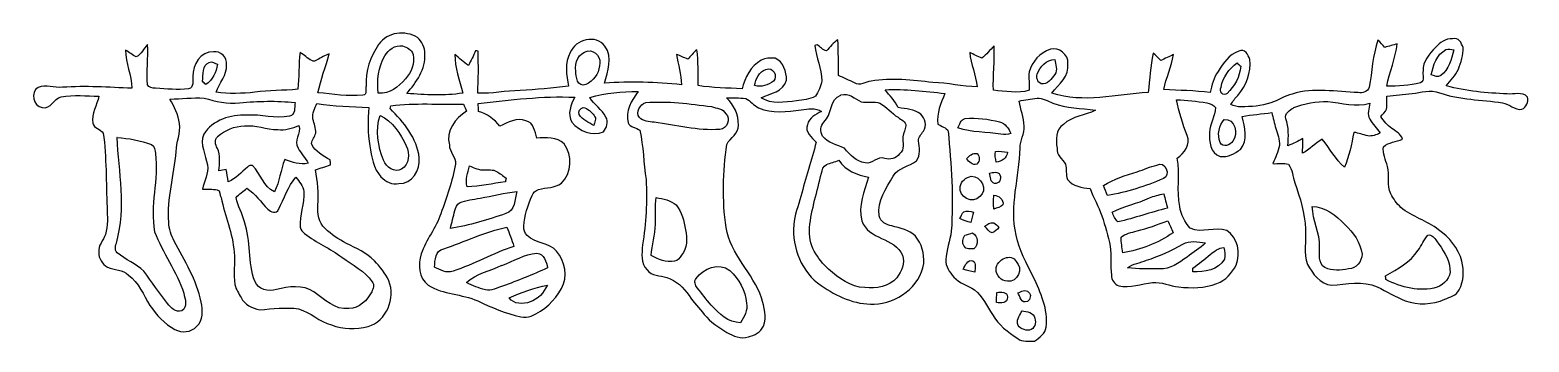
# Model space of a CAD drawing. Header units: centimetres. Extents: x -22.9 to 26.4, y -5.6 to 4.7.
import ezdxf

# ---------------------------------------------------------------- set-up
doc = ezdxf.new("R2010")
doc.units = ezdxf.units.CM
doc.header["$MEASUREMENT"] = 0
doc.layers.add('Camada 1', color=7, linetype='Continuous')

msp = doc.modelspace()

# ---------------------------------------------------------------- linework, layer by layer
at = {"layer": 'Camada 1', "color": 250}
for points, knots in [([(-11.443, 4.196), (-11.171, 4.603), (-10.568, 4.665), (-10.17, 4.416), (-10.17, 4.416), (-10.023, 4.281), (-9.918, 4.086), (-9.933, 3.88), (-9.933, 3.88), (-9.886, 3.37), (-10.223, 2.949), (-10.52, 2.573), (-10.52, 2.573), (-9.911, 2.538), (-9.287, 2.488), (-8.682, 2.591), (-8.682, 2.591), (-8.793, 3.009), (-8.934, 3.425), (-8.946, 3.861), (-8.946, 3.861), (-8.797, 3.738), (-8.66, 3.6), (-8.496, 3.498), (-8.496, 3.498), (-8.411, 3.656), (-8.326, 3.816), (-8.256, 3.982), (-8.256, 3.982), (-8.237, 3.979), (-8.197, 3.972), (-8.178, 3.969), (-8.178, 3.969), (-8.161, 3.507), (-8.163, 3.044), (-8.188, 2.582), (-8.188, 2.582), (-7.72, 2.57), (-7.258, 2.663), (-6.79, 2.675), (-6.79, 2.675), (-6.259, 2.698), (-5.731, 2.759), (-5.203, 2.814), (-5.203, 2.814), (-5.269, 3.181), (-5.332, 3.582), (-5.141, 3.921), (-5.141, 3.921), (-4.971, 4.354), (-4.29, 4.539), (-3.999, 4.129), (-3.999, 4.129), (-3.739, 3.76), (-3.911, 3.309), (-4.012, 2.914), (-4.012, 2.914), (-3.169, 2.977), (-2.322, 2.951), (-1.481, 2.862), (-1.481, 2.862), (-1.479, 3.204), (-1.599, 3.528), (-1.646, 3.864), (-1.646, 3.864), (-1.518, 3.819), (-1.397, 3.757), (-1.274, 3.701), (-1.274, 3.701), (-1.176, 3.807), (-1.087, 3.923), (-0.973, 4.013), (-0.973, 4.013), (-0.921, 3.624), (-0.934, 3.229), (-0.933, 2.837), (-0.933, 2.837), (-0.454, 2.753), (0.033, 2.765), (0.517, 2.725), (0.517, 2.725), (0.604, 3.101), (0.797, 3.475), (1.146, 3.669), (1.146, 3.669), (1.28, 3.757), (1.448, 3.737), (1.601, 3.74), (1.601, 3.74), (1.875, 3.616), (1.98, 3.29), (1.976, 3.013), (1.976, 3.013), (1.882, 2.623), (1.44, 2.588), (1.141, 2.432), (1.141, 2.432), (1.484, 2.211), (1.922, 2.29), (2.307, 2.331), (2.307, 2.331), (2.512, 2.379), (2.746, 2.365), (2.927, 2.486), (2.927, 2.486), (3.03, 2.636), (3.114, 2.812), (3.143, 2.993), (3.143, 2.993), (3.11, 3.388), (2.971, 3.763), (2.905, 4.153), (2.905, 4.153), (2.925, 4.16), (2.966, 4.174), (2.986, 4.181), (2.986, 4.181), (3.084, 4.114), (3.165, 4.002), (3.29, 3.984), (3.29, 3.984), (3.423, 4.097), (3.515, 4.252), (3.667, 4.343), (3.667, 4.343), (3.685, 3.952), (3.689, 3.561), (3.688, 3.169), (3.688, 3.169), (3.867, 3.092), (4.042, 3.011), (4.216, 2.923), (4.216, 2.923), (4.391, 2.819), (4.58, 2.95), (4.759, 2.981), (4.759, 2.981), (5.433, 3.105), (6.119, 3.012), (6.793, 2.94), (6.793, 2.94), (7.284, 2.929), (7.764, 2.796), (8.256, 2.798), (8.256, 2.798), (8.206, 3.181), (8.049, 3.542), (8.006, 3.927), (8.006, 3.927), (8.143, 3.869), (8.266, 3.78), (8.411, 3.74), (8.411, 3.74), (8.555, 3.861), (8.678, 4.006), (8.812, 4.139), (8.812, 4.139), (8.832, 3.652), (8.77, 3.167), (8.788, 2.68), (8.788, 2.68), (9.173, 2.654), (9.586, 2.559), (9.962, 2.683), (9.962, 2.683), (9.987, 2.882), (9.935, 3.085), (9.966, 3.284), (9.966, 3.284), (10.056, 3.629), (10.319, 3.924), (10.663, 4.03), (10.663, 4.03), (10.933, 4.125), (11.275, 3.85), (11.237, 3.561), (11.237, 3.561), (11.296, 3.143), (10.944, 2.874), (10.71, 2.585), (10.71, 2.585), (11.751, 2.25), (12.832, 2.539), (13.886, 2.611), (13.886, 2.611), (13.941, 3.041), (13.944, 3.479), (14.051, 3.901), (14.051, 3.901), (14.138, 3.828), (14.219, 3.747), (14.297, 3.663), (14.297, 3.663), (14.437, 3.723), (14.574, 3.792), (14.714, 3.854), (14.714, 3.854), (14.654, 3.46), (14.472, 3.096), (14.395, 2.705), (14.395, 2.705), (14.904, 2.681), (15.415, 2.669), (15.921, 2.606), (15.921, 2.606), (15.969, 2.852), (16.04, 3.096), (16.184, 3.305), (16.184, 3.305), (16.356, 3.567), (16.543, 3.866), (16.862, 3.965), (16.862, 3.965), (17.07, 4.077), (17.175, 3.845), (17.23, 3.696), (17.23, 3.696), (17.266, 3.273), (17.128, 2.825), (16.833, 2.515), (16.833, 2.515), (16.748, 2.42), (16.668, 2.32), (16.601, 2.212), (16.601, 2.212), (16.709, 2.171), (16.819, 2.133), (16.938, 2.138), (16.938, 2.138), (17.268, 2.141), (17.608, 2.157), (17.922, 2.271), (17.922, 2.271), (18.168, 2.339), (18.371, 2.509), (18.624, 2.559), (18.624, 2.559), (19.332, 2.782), (20.076, 2.628), (20.799, 2.608), (20.799, 2.608), (20.93, 2.582), (21.124, 2.625), (21.153, 2.779), (21.153, 2.779), (21.258, 3.294), (21.264, 3.832), (21.446, 4.331), (21.446, 4.331), (21.523, 4.255), (21.596, 4.174), (21.67, 4.094), (21.67, 4.094), (21.809, 4.129), (21.945, 4.173), (22.084, 4.21), (22.084, 4.21), (22.024, 3.731), (21.826, 3.284), (21.735, 2.812), (21.735, 2.812), (22.105, 2.819), (22.484, 2.823), (22.843, 2.931), (22.843, 2.931), (23.005, 2.984), (22.904, 3.206), (22.93, 3.318), (22.93, 3.318), (22.906, 3.635), (23.144, 3.874), (23.34, 4.09), (23.34, 4.09), (23.483, 4.251), (23.672, 4.395), (23.903, 4.372), (23.903, 4.372), (24.103, 4.446), (24.199, 4.23), (24.246, 4.086), (24.246, 4.086), (24.26, 3.838), (24.171, 3.602), (24.096, 3.371), (24.096, 3.371), (24.003, 3.165), (23.826, 3.014), (23.697, 2.832), (23.697, 2.832), (24.348, 2.643), (25.029, 2.593), (25.703, 2.561), (25.703, 2.561), (25.92, 2.531), (26.203, 2.651), (26.371, 2.46), (26.371, 2.46), (26.419, 2.296), (26.325, 2.129), (26.183, 2.055), (26.183, 2.055), (25.94, 2.02), (25.772, 2.237), (25.546, 2.27), (25.546, 2.27), (24.853, 2.378), (24.137, 2.362), (23.47, 2.603), (23.47, 2.603), (23.176, 2.717), (22.864, 2.605), (22.568, 2.571), (22.568, 2.571), (22.292, 2.542), (22.016, 2.522), (21.74, 2.492), (21.74, 2.492), (21.73, 2.349), (21.756, 2.202), (21.728, 2.06), (21.728, 2.06), (21.685, 1.965), (21.604, 1.895), (21.538, 1.816), (21.538, 1.816), (21.643, 1.673), (21.746, 1.52), (21.902, 1.428), (21.902, 1.428), (22.037, 1.331), (22.197, 1.247), (22.253, 1.075), (22.253, 1.075), (22.05, 0.986), (21.799, 0.976), (21.631, 0.825), (21.631, 0.825), (21.587, 0.608), (21.706, 0.389), (21.755, 0.178), (21.755, 0.178), (21.845, -0.117), (21.733, -0.441), (21.87, -0.727), (21.87, -0.727), (21.956, -0.891), (22.068, -1.043), (22.198, -1.175), (22.198, -1.175), (22.575, -1.479), (23.06, -1.608), (23.442, -1.906), (23.442, -1.906), (23.802, -2.152), (24.089, -2.517), (24.212, -2.937), (24.212, -2.937), (24.279, -3.25), (24.285, -3.598), (24.115, -3.881), (24.115, -3.881), (24.039, -4.071), (23.816, -4.118), (23.65, -4.193), (23.65, -4.193), (23.241, -4.366), (22.762, -4.401), (22.345, -4.241), (22.345, -4.241), (22.021, -4.122), (21.73, -3.935), (21.423, -3.781), (21.423, -3.781), (20.946, -3.58), (20.414, -3.7), (19.917, -3.729), (19.917, -3.729), (19.544, -3.699), (19.292, -3.344), (19.123, -3.046), (19.123, -3.046), (18.989, -2.674), (19.087, -2.271), (19.057, -1.887), (19.057, -1.887), (19.046, -1.359), (18.884, -0.853), (18.71, -0.36), (18.71, -0.36), (18.639, -0.159), (18.633, 0.072), (18.5, 0.246), (18.5, 0.246), (18.337, 0.3), (18.16, 0.254), (17.991, 0.271), (17.991, 0.271), (18.06, 0.469), (18.171, 0.652), (18.2, 0.862), (18.2, 0.862), (18.218, 1.059), (18.147, 1.246), (18.088, 1.429), (18.088, 1.429), (18.03, 1.598), (18.002, 1.776), (17.951, 1.948), (17.951, 1.948), (17.627, 1.898), (17.298, 1.888), (16.979, 1.814), (16.979, 1.814), (17.06, 1.462), (17.178, 1.046), (16.921, 0.738), (16.921, 0.738), (16.733, 0.602), (16.5, 0.46), (16.257, 0.507), (16.257, 0.507), (15.921, 0.618), (15.884, 1), (15.902, 1.296), (15.902, 1.296), (15.912, 1.582), (16.091, 1.825), (16.101, 2.11), (16.101, 2.11), (16.031, 2.198), (15.924, 2.255), (15.814, 2.27), (15.814, 2.27), (15.485, 2.326), (15.15, 2.349), (14.817, 2.371), (14.817, 2.371), (14.897, 1.969), (15.014, 1.577), (15.169, 1.197), (15.169, 1.197), (15.297, 0.892), (15.062, 0.618), (14.84, 0.445), (14.84, 0.445), (14.946, -0.08), (14.81, -0.619), (14.919, -1.144), (14.919, -1.144), (14.969, -1.406), (15.076, -1.668), (15.269, -1.857), (15.269, -1.857), (15.654, -2.039), (16.077, -1.799), (16.468, -1.927), (16.468, -1.927), (16.837, -2.161), (16.933, -2.68), (16.778, -3.069), (16.778, -3.069), (16.64, -3.33), (16.432, -3.577), (16.144, -3.674), (16.144, -3.674), (15.746, -3.839), (15.304, -3.829), (14.884, -3.788), (14.884, -3.788), (14.596, -3.754), (14.323, -3.617), (14.029, -3.641), (14.029, -3.641), (13.658, -3.688), (13.289, -3.817), (12.912, -3.753), (12.912, -3.753), (12.779, -3.687), (12.658, -3.561), (12.672, -3.399), (12.672, -3.399), (12.632, -3.084), (12.684, -2.764), (12.631, -2.451), (12.631, -2.451), (12.573, -2.109), (12.465, -1.778), (12.354, -1.45), (12.354, -1.45), (12.25, -1.141), (12.088, -0.856), (11.969, -0.553), (11.969, -0.553), (11.705, -0.52), (11.399, -0.487), (11.23, -0.253), (11.23, -0.253), (11.159, -0.095), (11.205, 0.09), (11.156, 0.252), (11.156, 0.252), (11.06, 0.427), (10.849, 0.548), (10.884, 0.778), (10.884, 0.778), (10.836, 1.049), (10.829, 1.385), (11.092, 1.557), (11.092, 1.557), (11.384, 1.839), (11.805, 1.843), (12.143, 2.029), (12.143, 2.029), (11.678, 2.102), (11.188, 2.078), (10.746, 2.263), (10.746, 2.263), (10.576, 2.324), (10.414, 2.438), (10.226, 2.421), (10.226, 2.421), (10.027, 2.398), (9.829, 2.364), (9.633, 2.326), (9.633, 2.326), (9.683, 2.051), (9.791, 1.787), (9.8, 1.504), (9.8, 1.504), (9.819, 1.252), (9.659, 1.034), (9.669, 0.783), (9.669, 0.783), (9.65, -0.173), (9.305, -1.129), (9.536, -2.084), (9.536, -2.084), (9.627, -2.578), (9.881, -3.014), (10.101, -3.458), (10.101, -3.458), (10.34, -3.976), (10.601, -4.519), (10.522, -5.107), (10.522, -5.107), (10.497, -5.32), (10.309, -5.468), (10.137, -5.568), (10.137, -5.568), (9.952, -5.575), (9.748, -5.6), (9.587, -5.49), (9.587, -5.49), (9.269, -5.277), (8.95, -5.034), (8.757, -4.696), (8.757, -4.696), (8.566, -4.422), (8.432, -4.097), (8.169, -3.88), (8.169, -3.88), (7.945, -3.737), (7.666, -3.67), (7.486, -3.464), (7.486, -3.464), (7.346, -3.305), (7.201, -3.115), (7.224, -2.89), (7.224, -2.89), (7.239, -2.572), (7.359, -2.271), (7.399, -1.957), (7.399, -1.957), (7.488, -0.861), (7.393, 0.24), (7.302, 1.333), (7.302, 1.333), (7.237, 1.462), (7.071, 1.492), (6.959, 1.569), (6.959, 1.569), (6.907, 1.93), (7.062, 2.254), (7.19, 2.578), (7.19, 2.578), (6.536, 2.648), (5.879, 2.736), (5.22, 2.7), (5.22, 2.7), (5.365, 2.505), (5.558, 2.342), (5.654, 2.113), (5.654, 2.113), (5.905, 2.067), (6.185, 2.065), (6.395, 1.9), (6.395, 1.9), (6.545, 1.764), (6.613, 1.504), (6.481, 1.335), (6.481, 1.335), (6.417, 1.237), (6.306, 1.146), (6.327, 1.016), (6.327, 1.016), (6.347, 0.8), (6.402, 0.549), (6.251, 0.365), (6.251, 0.365), (6.019, 0.162), (5.646, 0.146), (5.487, -0.142), (5.487, -0.142), (5.255, -0.542), (4.968, -0.953), (5.027, -1.444), (5.027, -1.444), (5.049, -1.645), (5.269, -1.747), (5.445, -1.776), (5.445, -1.776), (5.709, -1.866), (6.022, -1.9), (6.219, -2.12), (6.219, -2.12), (6.433, -2.363), (6.512, -2.702), (6.495, -3.02), (6.495, -3.02), (6.376, -3.786), (5.609, -4.327), (4.862, -4.354), (4.862, -4.354), (4.226, -4.379), (3.628, -4.091), (3.115, -3.743), (3.115, -3.743), (2.473, -3.309), (2.156, -2.502), (2.215, -1.745), (2.215, -1.745), (2.233, -1.42), (2.37, -1.122), (2.451, -0.812), (2.451, -0.812), (2.603, -0.213), (2.805, 0.372), (2.951, 0.972), (2.951, 0.972), (2.818, 1.134), (2.56, 1.311), (2.664, 1.55), (2.664, 1.55), (2.725, 1.778), (2.94, 1.881), (3.125, 1.987), (3.125, 1.987), (2.932, 2.12), (2.679, 2.064), (2.462, 2.041), (2.462, 2.041), (1.997, 1.981), (1.499, 1.903), (1.058, 2.108), (1.058, 2.108), (0.897, 2.181), (0.792, 2.336), (0.634, 2.412), (0.634, 2.412), (0.424, 2.436), (0.214, 2.436), (0.005, 2.437), (0.005, 2.437), (0.235, 2.196), (0.415, 1.883), (0.391, 1.538), (0.391, 1.538), (0.411, 1.253), (0.121, 1.125), (0.011, 0.9), (0.011, 0.9), (-0.113, -0.003), (-0.145, -0.928), (-0.014, -1.833), (-0.014, -1.833), (0.129, -2.717), (0.871, -3.325), (1.157, -4.15), (1.157, -4.15), (1.236, -4.447), (1.34, -4.778), (1.214, -5.079), (1.214, -5.079), (1.129, -5.279), (0.918, -5.376), (0.722, -5.431), (0.722, -5.431), (0.476, -5.522), (0.232, -5.39), (0.013, -5.292), (0.013, -5.292), (-0.253, -5.119), (-0.53, -4.947), (-0.729, -4.695), (-0.729, -4.695), (-0.9, -4.49), (-1.082, -4.294), (-1.233, -4.072), (-1.233, -4.072), (-1.409, -3.806), (-1.66, -3.576), (-1.965, -3.473), (-1.965, -3.473), (-2.181, -3.408), (-2.467, -3.435), (-2.613, -3.227), (-2.613, -3.227), (-2.827, -3.013), (-2.789, -2.677), (-2.762, -2.403), (-2.762, -2.403), (-2.65, -1.695), (-2.6, -0.974), (-2.647, -0.257), (-2.647, -0.257), (-2.721, 0.284), (-2.74, 0.832), (-2.847, 1.368), (-2.847, 1.368), (-2.975, 1.449), (-3.173, 1.461), (-3.241, 1.612), (-3.241, 1.612), (-3.337, 1.993), (-3.123, 2.351), (-2.909, 2.647), (-2.909, 2.647), (-3.443, 2.628), (-3.984, 2.615), (-4.497, 2.449), (-4.497, 2.449), (-4.36, 2.202), (-4.092, 2.059), (-3.973, 1.799), (-3.973, 1.799), (-3.872, 1.644), (-3.945, 1.445), (-4.046, 1.311), (-4.046, 1.311), (-4.428, 1.16), (-4.838, 1.338), (-5.092, 1.632), (-5.092, 1.632), (-5.242, 1.908), (-5.127, 2.204), (-4.995, 2.454), (-4.995, 2.454), (-6.058, 2.498), (-7.118, 2.369), (-8.171, 2.242), (-8.171, 2.242), (-8.169, 2.178), (-8.165, 2.051), (-8.163, 1.988), (-8.163, 1.988), (-7.874, 1.91), (-7.643, 1.727), (-7.457, 1.5), (-7.457, 1.5), (-7.193, 1.625), (-6.9, 1.799), (-6.6, 1.681), (-6.6, 1.681), (-6.346, 1.616), (-6.298, 1.324), (-6.245, 1.107), (-6.245, 1.107), (-5.944, 1.122), (-5.573, 1.157), (-5.344, 0.92), (-5.344, 0.92), (-5.064, 0.546), (-5.086, -0.046), (-5.433, -0.373), (-5.433, -0.373), (-5.645, -0.545), (-5.939, -0.505), (-6.188, -0.581), (-6.188, -0.581), (-6.289, -0.605), (-6.355, -0.696), (-6.398, -0.784), (-6.398, -0.784), (-6.549, -1.098), (-6.638, -1.441), (-6.671, -1.788), (-6.671, -1.788), (-6.679, -1.899), (-6.641, -2.016), (-6.556, -2.091), (-6.556, -2.091), (-6.301, -2.374), (-5.838, -2.315), (-5.592, -2.609), (-5.592, -2.609), (-5.322, -2.941), (-5.206, -3.452), (-5.43, -3.838), (-5.43, -3.838), (-5.658, -4.233), (-5.996, -4.581), (-6.428, -4.745), (-6.428, -4.745), (-6.537, -4.782), (-6.657, -4.791), (-6.771, -4.776), (-6.771, -4.776), (-7.262, -4.66), (-7.729, -4.464), (-8.184, -4.25), (-8.184, -4.25), (-8.706, -4.009), (-9.329, -4.051), (-9.817, -3.726), (-9.817, -3.726), (-10.138, -3.497), (-10.148, -3.049), (-10.052, -2.704), (-10.052, -2.704), (-9.89, -2.236), (-9.561, -1.848), (-9.401, -1.378), (-9.401, -1.378), (-9.213, -0.844), (-9.014, -0.308), (-8.919, 0.253), (-8.919, 0.253), (-8.896, 0.487), (-9.13, 0.648), (-9.119, 0.883), (-9.119, 0.883), (-9.239, 1.345), (-8.929, 1.765), (-8.554, 1.991), (-8.554, 1.991), (-8.587, 2.069), (-8.621, 2.146), (-8.657, 2.222), (-8.657, 2.222), (-9.453, 2.21), (-10.253, 2.275), (-11.046, 2.173), (-11.046, 2.173), (-11.052, 2.149), (-11.065, 2.102), (-11.072, 2.079), (-11.072, 2.079), (-10.634, 1.626), (-10.175, 1.113), (-10.115, 0.457), (-10.115, 0.457), (-10.077, 0.07), (-10.352, -0.407), (-10.783, -0.39), (-10.783, -0.39), (-11.008, -0.438), (-11.218, -0.317), (-11.372, -0.168), (-11.372, -0.168), (-11.628, 0.11), (-11.683, 0.495), (-11.745, 0.852), (-11.745, 0.852), (-11.804, 1.271), (-11.813, 1.696), (-11.774, 2.117), (-11.774, 2.117), (-12.344, 2.156), (-12.917, 2.142), (-13.481, 2.248), (-13.481, 2.248), (-13.562, 2.091), (-13.637, 1.92), (-13.611, 1.738), (-13.611, 1.738), (-13.577, 1.584), (-13.508, 1.438), (-13.519, 1.276), (-13.519, 1.276), (-13.554, 1.154), (-13.635, 1.051), (-13.665, 0.926), (-13.665, 0.926), (-13.542, 0.66), (-13.28, 0.529), (-13.041, 0.39), (-13.041, 0.39), (-13.04, 0.338), (-13.039, 0.286), (-13.038, 0.234), (-13.038, 0.234), (-13.198, 0.167), (-13.365, 0.119), (-13.529, 0.066), (-13.529, 0.066), (-13.459, -0.317), (-13.416, -0.707), (-13.447, -1.097), (-13.447, -1.097), (-13.47, -1.368), (-13.418, -1.672), (-13.211, -1.866), (-13.211, -1.866), (-13.004, -2.063), (-12.764, -2.226), (-12.513, -2.361), (-12.513, -2.361), (-12.187, -2.515), (-11.847, -2.665), (-11.591, -2.927), (-11.591, -2.927), (-11.404, -3.122), (-11.229, -3.337), (-11.119, -3.586), (-11.119, -3.586), (-10.874, -4.155), (-11.193, -4.913), (-11.798, -5.091), (-11.798, -5.091), (-12.193, -5.188), (-12.618, -5.181), (-13.002, -5.039), (-13.002, -5.039), (-13.395, -4.932), (-13.696, -4.624), (-14.087, -4.511), (-14.087, -4.511), (-14.511, -4.439), (-14.94, -4.515), (-15.364, -4.538), (-15.364, -4.538), (-15.61, -4.501), (-15.858, -4.365), (-15.979, -4.141), (-15.979, -4.141), (-16.056, -4.002), (-16.146, -3.867), (-16.183, -3.711), (-16.183, -3.711), (-16.239, -3.358), (-16.173, -3), (-16.209, -2.646), (-16.209, -2.646), (-16.249, -2.025), (-16.504, -1.448), (-16.637, -0.847), (-16.637, -0.847), (-16.69, -0.787), (-16.649, -0.609), (-16.761, -0.591), (-16.761, -0.591), (-16.924, -0.57), (-17.088, -0.576), (-17.251, -0.573), (-17.251, -0.573), (-17.189, -0.309), (-17.039, -0.055), (-17.087, 0.224), (-17.087, 0.224), (-17.134, 0.556), (-17.347, 0.899), (-17.206, 1.234), (-17.206, 1.234), (-16.914, 1.707), (-16.323, 1.887), (-15.793, 1.865), (-15.793, 1.865), (-15.323, 1.893), (-14.848, 1.736), (-14.383, 1.831), (-14.383, 1.831), (-14.18, 1.877), (-14.222, 2.115), (-14.2, 2.275), (-14.2, 2.275), (-14.807, 2.346), (-15.418, 2.322), (-16.025, 2.271), (-16.025, 2.271), (-16.423, 2.231), (-16.817, 2.311), (-17.196, 2.426), (-17.196, 2.426), (-17.572, 2.45), (-17.948, 2.391), (-18.324, 2.394), (-18.324, 2.394), (-18.181, 2.142), (-18.032, 1.879), (-18.008, 1.584), (-18.008, 1.584), (-17.949, 1.274), (-18.117, 0.977), (-18.113, 0.667), (-18.113, 0.667), (-18.18, -0.111), (-18.416, -0.874), (-18.361, -1.66), (-18.361, -1.66), (-18.355, -1.881), (-18.27, -2.088), (-18.179, -2.285), (-18.179, -2.285), (-17.843, -2.931), (-17.43, -3.559), (-17.293, -4.287), (-17.293, -4.287), (-17.228, -4.555), (-17.225, -4.889), (-17.444, -5.09), (-17.444, -5.09), (-17.619, -5.285), (-17.932, -5.307), (-18.157, -5.189), (-18.157, -5.189), (-18.499, -5.006), (-18.762, -4.707), (-18.983, -4.395), (-18.983, -4.395), (-19.184, -4.046), (-19.356, -3.651), (-19.681, -3.396), (-19.681, -3.396), (-19.877, -3.219), (-20.149, -3.237), (-20.376, -3.135), (-20.376, -3.135), (-20.542, -3.034), (-20.678, -2.852), (-20.661, -2.649), (-20.661, -2.649), (-20.69, -2.421), (-20.51, -2.26), (-20.442, -2.06), (-20.442, -2.06), (-20.352, -1.772), (-20.386, -1.465), (-20.387, -1.169), (-20.387, -1.169), (-20.427, -0.354), (-20.402, 0.467), (-20.516, 1.275), (-20.516, 1.275), (-20.606, 1.406), (-20.816, 1.427), (-20.86, 1.597), (-20.86, 1.597), (-20.909, 1.912), (-20.724, 2.188), (-20.657, 2.485), (-20.657, 2.485), (-21.069, 2.494), (-21.489, 2.539), (-21.897, 2.463), (-21.897, 2.463), (-22.151, 2.411), (-22.225, 2.04), (-22.527, 2.119), (-22.527, 2.119), (-22.823, 2.15), (-22.927, 2.626), (-22.661, 2.771), (-22.661, 2.771), (-22.405, 2.893), (-22.129, 2.747), (-21.862, 2.78), (-21.862, 2.78), (-21.098, 2.835), (-20.334, 2.777), (-19.57, 2.748), (-19.57, 2.748), (-19.58, 3.175), (-19.779, 3.574), (-19.784, 4.002), (-19.784, 4.002), (-19.665, 3.933), (-19.561, 3.835), (-19.431, 3.785), (-19.431, 3.785), (-19.258, 3.858), (-19.189, 4.061), (-19.054, 4.184), (-19.054, 4.184), (-19.035, 3.743), (-19.088, 3.303), (-19.059, 2.863), (-19.059, 2.863), (-19.013, 2.767), (-18.89, 2.742), (-18.792, 2.754), (-18.792, 2.754), (-18.432, 2.726), (-18.068, 2.689), (-17.708, 2.725), (-17.708, 2.725), (-17.519, 2.763), (-17.58, 3.004), (-17.562, 3.136), (-17.562, 3.136), (-17.581, 3.519), (-17.316, 3.968), (-16.887, 3.947), (-16.887, 3.947), (-16.656, 3.988), (-16.421, 3.756), (-16.462, 3.523), (-16.462, 3.523), (-16.428, 3.178), (-16.701, 2.929), (-16.799, 2.622), (-16.799, 2.622), (-16.376, 2.56), (-15.946, 2.568), (-15.523, 2.62), (-15.523, 2.62), (-15.056, 2.685), (-14.583, 2.67), (-14.115, 2.715), (-14.115, 2.715), (-14.065, 3.119), (-14.088, 3.528), (-14.032, 3.931), (-14.032, 3.931), (-13.903, 3.843), (-13.788, 3.733), (-13.65, 3.659), (-13.65, 3.659), (-13.594, 3.621), (-13.528, 3.652), (-13.476, 3.681), (-13.476, 3.681), (-13.347, 3.754), (-13.217, 3.828), (-13.077, 3.881), (-13.077, 3.881), (-13.188, 3.451), (-13.359, 3.039), (-13.447, 2.603), (-13.447, 2.603), (-12.957, 2.547), (-12.462, 2.48), (-11.969, 2.522), (-11.969, 2.522), (-11.812, 2.518), (-11.893, 2.738), (-11.864, 2.819), (-11.864, 2.819), (-11.891, 3.307), (-11.721, 3.793), (-11.45, 4.193), (-11.45, 4.193), (-11.45, 4.193), (-11.443, 4.196), (-11.443, 4.196)], [0, 0, 0, 0, 0.003425, 0.003425, 0.003425, 0.003425, 0.006849, 0.006849, 0.006849, 0.006849, 0.010274, 0.010274, 0.010274, 0.010274, 0.013699, 0.013699, 0.013699, 0.013699, 0.017123, 0.017123, 0.017123, 0.017123, 0.020548, 0.020548, 0.020548, 0.020548, 0.023973, 0.023973, 0.023973, 0.023973, 0.027397, 0.027397, 0.027397, 0.027397, 0.030822, 0.030822, 0.030822, 0.030822, 0.034247, 0.034247, 0.034247, 0.034247, 0.037671, 0.037671, 0.037671, 0.037671, 0.041096, 0.041096, 0.041096, 0.041096, 0.044521, 0.044521, 0.044521, 0.044521, 0.047945, 0.047945, 0.047945, 0.047945, 0.05137, 0.05137, 0.05137, 0.05137, 0.054795, 0.054795, 0.054795, 0.054795, 0.058219, 0.058219, 0.058219, 0.058219, 0.061644, 0.061644, 0.061644, 0.061644, 0.065068, 0.065068, 0.065068, 0.065068, 0.068493, 0.068493, 0.068493, 0.068493, 0.071918, 0.071918, 0.071918, 0.071918, 0.075342, 0.075342, 0.075342, 0.075342, 0.078767, 0.078767, 0.078767, 0.078767, 0.082192, 0.082192, 0.082192, 0.082192, 0.085616, 0.085616, 0.085616, 0.085616, 0.089041, 0.089041, 0.089041, 0.089041, 0.092466, 0.092466, 0.092466, 0.092466, 0.09589, 0.09589, 0.09589, 0.09589, 0.099315, 0.099315, 0.099315, 0.099315, 0.10274, 0.10274, 0.10274, 0.10274, 0.106164, 0.106164, 0.106164, 0.106164, 0.109589, 0.109589, 0.109589, 0.109589, 0.113014, 0.113014, 0.113014, 0.113014, 0.116438, 0.116438, 0.116438, 0.116438, 0.119863, 0.119863, 0.119863, 0.119863, 0.123288, 0.123288, 0.123288, 0.123288, 0.126712, 0.126712, 0.126712, 0.126712, 0.130137, 0.130137, 0.130137, 0.130137, 0.133562, 0.133562, 0.133562, 0.133562, 0.136986, 0.136986, 0.136986, 0.136986, 0.140411, 0.140411, 0.140411, 0.140411, 0.143836, 0.143836, 0.143836, 0.143836, 0.14726, 0.14726, 0.14726, 0.14726, 0.150685, 0.150685, 0.150685, 0.150685, 0.15411, 0.15411, 0.15411, 0.15411, 0.157534, 0.157534, 0.157534, 0.157534, 0.160959, 0.160959, 0.160959, 0.160959, 0.164384, 0.164384, 0.164384, 0.164384, 0.167808, 0.167808, 0.167808, 0.167808, 0.171233, 0.171233, 0.171233, 0.171233, 0.174658, 0.174658, 0.174658, 0.174658, 0.178082, 0.178082, 0.178082, 0.178082, 0.181507, 0.181507, 0.181507, 0.181507, 0.184932, 0.184932, 0.184932, 0.184932, 0.188356, 0.188356, 0.188356, 0.188356, 0.191781, 0.191781, 0.191781, 0.191781, 0.195205, 0.195205, 0.195205, 0.195205, 0.19863, 0.19863, 0.19863, 0.19863, 0.202055, 0.202055, 0.202055, 0.202055, 0.205479, 0.205479, 0.205479, 0.205479, 0.208904, 0.208904, 0.208904, 0.208904, 0.212329, 0.212329, 0.212329, 0.212329, 0.215753, 0.215753, 0.215753, 0.215753, 0.219178, 0.219178, 0.219178, 0.219178, 0.222603, 0.222603, 0.222603, 0.222603, 0.226027, 0.226027, 0.226027, 0.226027, 0.229452, 0.229452, 0.229452, 0.229452, 0.232877, 0.232877, 0.232877, 0.232877, 0.236301, 0.236301, 0.236301, 0.236301, 0.239726, 0.239726, 0.239726, 0.239726, 0.243151, 0.243151, 0.243151, 0.243151, 0.246575, 0.246575, 0.246575, 0.246575, 0.25, 0.25, 0.25, 0.25, 0.253425, 0.253425, 0.253425, 0.253425, 0.256849, 0.256849, 0.256849, 0.256849, 0.260274, 0.260274, 0.260274, 0.260274, 0.263699, 0.263699, 0.263699, 0.263699, 0.267123, 0.267123, 0.267123, 0.267123, 0.270548, 0.270548, 0.270548, 0.270548, 0.273973, 0.273973, 0.273973, 0.273973, 0.277397, 0.277397, 0.277397, 0.277397, 0.280822, 0.280822, 0.280822, 0.280822, 0.284247, 0.284247, 0.284247, 0.284247, 0.287671, 0.287671, 0.287671, 0.287671, 0.291096, 0.291096, 0.291096, 0.291096, 0.294521, 0.294521, 0.294521, 0.294521, 0.297945, 0.297945, 0.297945, 0.297945, 0.30137, 0.30137, 0.30137, 0.30137, 0.304795, 0.304795, 0.304795, 0.304795, 0.308219, 0.308219, 0.308219, 0.308219, 0.311644, 0.311644, 0.311644, 0.311644, 0.315068, 0.315068, 0.315068, 0.315068, 0.318493, 0.318493, 0.318493, 0.318493, 0.321918, 0.321918, 0.321918, 0.321918, 0.325342, 0.325342, 0.325342, 0.325342, 0.328767, 0.328767, 0.328767, 0.328767, 0.332192, 0.332192, 0.332192, 0.332192, 0.335616, 0.335616, 0.335616, 0.335616, 0.339041, 0.339041, 0.339041, 0.339041, 0.342466, 0.342466, 0.342466, 0.342466, 0.34589, 0.34589, 0.34589, 0.34589, 0.349315, 0.349315, 0.349315, 0.349315, 0.35274, 0.35274, 0.35274, 0.35274, 0.356164, 0.356164, 0.356164, 0.356164, 0.359589, 0.359589, 0.359589, 0.359589, 0.363014, 0.363014, 0.363014, 0.363014, 0.366438, 0.366438, 0.366438, 0.366438, 0.369863, 0.369863, 0.369863, 0.369863, 0.373288, 0.373288, 0.373288, 0.373288, 0.376712, 0.376712, 0.376712, 0.376712, 0.380137, 0.380137, 0.380137, 0.380137, 0.383562, 0.383562, 0.383562, 0.383562, 0.386986, 0.386986, 0.386986, 0.386986, 0.390411, 0.390411, 0.390411, 0.390411, 0.393836, 0.393836, 0.393836, 0.393836, 0.39726, 0.39726, 0.39726, 0.39726, 0.400685, 0.400685, 0.400685, 0.400685, 0.40411, 0.40411, 0.40411, 0.40411, 0.407534, 0.407534, 0.407534, 0.407534, 0.410959, 0.410959, 0.410959, 0.410959, 0.414384, 0.414384, 0.414384, 0.414384, 0.417808, 0.417808, 0.417808, 0.417808, 0.421233, 0.421233, 0.421233, 0.421233, 0.424658, 0.424658, 0.424658, 0.424658, 0.428082, 0.428082, 0.428082, 0.428082, 0.431507, 0.431507, 0.431507, 0.431507, 0.434932, 0.434932, 0.434932, 0.434932, 0.438356, 0.438356, 0.438356, 0.438356, 0.441781, 0.441781, 0.441781, 0.441781, 0.445205, 0.445205, 0.445205, 0.445205, 0.44863, 0.44863, 0.44863, 0.44863, 0.452055, 0.452055, 0.452055, 0.452055, 0.455479, 0.455479, 0.455479, 0.455479, 0.458904, 0.458904, 0.458904, 0.458904, 0.462329, 0.462329, 0.462329, 0.462329, 0.465753, 0.465753, 0.465753, 0.465753, 0.469178, 0.469178, 0.469178, 0.469178, 0.472603, 0.472603, 0.472603, 0.472603, 0.476027, 0.476027, 0.476027, 0.476027, 0.479452, 0.479452, 0.479452, 0.479452, 0.482877, 0.482877, 0.482877, 0.482877, 0.486301, 0.486301, 0.486301, 0.486301, 0.489726, 0.489726, 0.489726, 0.489726, 0.493151, 0.493151, 0.493151, 0.493151, 0.496575, 0.496575, 0.496575, 0.496575, 0.5, 0.5, 0.5, 0.5, 0.503425, 0.503425, 0.503425, 0.503425, 0.506849, 0.506849, 0.506849, 0.506849, 0.510274, 0.510274, 0.510274, 0.510274, 0.513699, 0.513699, 0.513699, 0.513699, 0.517123, 0.517123, 0.517123, 0.517123, 0.520548, 0.520548, 0.520548, 0.520548, 0.523973, 0.523973, 0.523973, 0.523973, 0.527397, 0.527397, 0.527397, 0.527397, 0.530822, 0.530822, 0.530822, 0.530822, 0.534247, 0.534247, 0.534247, 0.534247, 0.537671, 0.537671, 0.537671, 0.537671, 0.541096, 0.541096, 0.541096, 0.541096, 0.544521, 0.544521, 0.544521, 0.544521, 0.547945, 0.547945, 0.547945, 0.547945, 0.55137, 0.55137, 0.55137, 0.55137, 0.554795, 0.554795, 0.554795, 0.554795, 0.558219, 0.558219, 0.558219, 0.558219, 0.561644, 0.561644, 0.561644, 0.561644, 0.565068, 0.565068, 0.565068, 0.565068, 0.568493, 0.568493, 0.568493, 0.568493, 0.571918, 0.571918, 0.571918, 0.571918, 0.575342, 0.575342, 0.575342, 0.575342, 0.578767, 0.578767, 0.578767, 0.578767, 0.582192, 0.582192, 0.582192, 0.582192, 0.585616, 0.585616, 0.585616, 0.585616, 0.589041, 0.589041, 0.589041, 0.589041, 0.592466, 0.592466, 0.592466, 0.592466, 0.59589, 0.59589, 0.59589, 0.59589, 0.599315, 0.599315, 0.599315, 0.599315, 0.60274, 0.60274, 0.60274, 0.60274, 0.606164, 0.606164, 0.606164, 0.606164, 0.609589, 0.609589, 0.609589, 0.609589, 0.613014, 0.613014, 0.613014, 0.613014, 0.616438, 0.616438, 0.616438, 0.616438, 0.619863, 0.619863, 0.619863, 0.619863, 0.623288, 0.623288, 0.623288, 0.623288, 0.626712, 0.626712, 0.626712, 0.626712, 0.630137, 0.630137, 0.630137, 0.630137, 0.633562, 0.633562, 0.633562, 0.633562, 0.636986, 0.636986, 0.636986, 0.636986, 0.640411, 0.640411, 0.640411, 0.640411, 0.643836, 0.643836, 0.643836, 0.643836, 0.64726, 0.64726, 0.64726, 0.64726, 0.650685, 0.650685, 0.650685, 0.650685, 0.65411, 0.65411, 0.65411, 0.65411, 0.657534, 0.657534, 0.657534, 0.657534, 0.660959, 0.660959, 0.660959, 0.660959, 0.664384, 0.664384, 0.664384, 0.664384, 0.667808, 0.667808, 0.667808, 0.667808, 0.671233, 0.671233, 0.671233, 0.671233, 0.674658, 0.674658, 0.674658, 0.674658, 0.678082, 0.678082, 0.678082, 0.678082, 0.681507, 0.681507, 0.681507, 0.681507, 0.684932, 0.684932, 0.684932, 0.684932, 0.688356, 0.688356, 0.688356, 0.688356, 0.691781, 0.691781, 0.691781, 0.691781, 0.695205, 0.695205, 0.695205, 0.695205, 0.69863, 0.69863, 0.69863, 0.69863, 0.702055, 0.702055, 0.702055, 0.702055, 0.705479, 0.705479, 0.705479, 0.705479, 0.708904, 0.708904, 0.708904, 0.708904, 0.712329, 0.712329, 0.712329, 0.712329, 0.715753, 0.715753, 0.715753, 0.715753, 0.719178, 0.719178, 0.719178, 0.719178, 0.722603, 0.722603, 0.722603, 0.722603, 0.726027, 0.726027, 0.726027, 0.726027, 0.729452, 0.729452, 0.729452, 0.729452, 0.732877, 0.732877, 0.732877, 0.732877, 0.736301, 0.736301, 0.736301, 0.736301, 0.739726, 0.739726, 0.739726, 0.739726, 0.743151, 0.743151, 0.743151, 0.743151, 0.746575, 0.746575, 0.746575, 0.746575, 0.75, 0.75, 0.75, 0.75, 0.753425, 0.753425, 0.753425, 0.753425, 0.756849, 0.756849, 0.756849, 0.756849, 0.760274, 0.760274, 0.760274, 0.760274, 0.763699, 0.763699, 0.763699, 0.763699, 0.767123, 0.767123, 0.767123, 0.767123, 0.770548, 0.770548, 0.770548, 0.770548, 0.773973, 0.773973, 0.773973, 0.773973, 0.777397, 0.777397, 0.777397, 0.777397, 0.780822, 0.780822, 0.780822, 0.780822, 0.784247, 0.784247, 0.784247, 0.784247, 0.787671, 0.787671, 0.787671, 0.787671, 0.791096, 0.791096, 0.791096, 0.791096, 0.794521, 0.794521, 0.794521, 0.794521, 0.797945, 0.797945, 0.797945, 0.797945, 0.80137, 0.80137, 0.80137, 0.80137, 0.804795, 0.804795, 0.804795, 0.804795, 0.808219, 0.808219, 0.808219, 0.808219, 0.811644, 0.811644, 0.811644, 0.811644, 0.815068, 0.815068, 0.815068, 0.815068, 0.818493, 0.818493, 0.818493, 0.818493, 0.821918, 0.821918, 0.821918, 0.821918, 0.825342, 0.825342, 0.825342, 0.825342, 0.828767, 0.828767, 0.828767, 0.828767, 0.832192, 0.832192, 0.832192, 0.832192, 0.835616, 0.835616, 0.835616, 0.835616, 0.839041, 0.839041, 0.839041, 0.839041, 0.842466, 0.842466, 0.842466, 0.842466, 0.84589, 0.84589, 0.84589, 0.84589, 0.849315, 0.849315, 0.849315, 0.849315, 0.85274, 0.85274, 0.85274, 0.85274, 0.856164, 0.856164, 0.856164, 0.856164, 0.859589, 0.859589, 0.859589, 0.859589, 0.863014, 0.863014, 0.863014, 0.863014, 0.866438, 0.866438, 0.866438, 0.866438, 0.869863, 0.869863, 0.869863, 0.869863, 0.873288, 0.873288, 0.873288, 0.873288, 0.876712, 0.876712, 0.876712, 0.876712, 0.880137, 0.880137, 0.880137, 0.880137, 0.883562, 0.883562, 0.883562, 0.883562, 0.886986, 0.886986, 0.886986, 0.886986, 0.890411, 0.890411, 0.890411, 0.890411, 0.893836, 0.893836, 0.893836, 0.893836, 0.89726, 0.89726, 0.89726, 0.89726, 0.900685, 0.900685, 0.900685, 0.900685, 0.90411, 0.90411, 0.90411, 0.90411, 0.907534, 0.907534, 0.907534, 0.907534, 0.910959, 0.910959, 0.910959, 0.910959, 0.914384, 0.914384, 0.914384, 0.914384, 0.917808, 0.917808, 0.917808, 0.917808, 0.921233, 0.921233, 0.921233, 0.921233, 0.924658, 0.924658, 0.924658, 0.924658, 0.928082, 0.928082, 0.928082, 0.928082, 0.931507, 0.931507, 0.931507, 0.931507, 0.934932, 0.934932, 0.934932, 0.934932, 0.938356, 0.938356, 0.938356, 0.938356, 0.941781, 0.941781, 0.941781, 0.941781, 0.945205, 0.945205, 0.945205, 0.945205, 0.94863, 0.94863, 0.94863, 0.94863, 0.952055, 0.952055, 0.952055, 0.952055, 0.955479, 0.955479, 0.955479, 0.955479, 0.958904, 0.958904, 0.958904, 0.958904, 0.962329, 0.962329, 0.962329, 0.962329, 0.965753, 0.965753, 0.965753, 0.965753, 0.969178, 0.969178, 0.969178, 0.969178, 0.972603, 0.972603, 0.972603, 0.972603, 0.976027, 0.976027, 0.976027, 0.976027, 0.979452, 0.979452, 0.979452, 0.979452, 0.982877, 0.982877, 0.982877, 0.982877, 0.986301, 0.986301, 0.986301, 0.986301, 0.989726, 0.989726, 0.989726, 0.989726, 0.993151, 0.993151, 0.993151, 0.993151, 1, 1, 1, 1]), ([(-11.249, 3.813), (-11.455, 3.441), (-11.517, 3.008), (-11.461, 2.589), (-11.461, 2.589), (-11.088, 2.542), (-10.79, 2.799), (-10.568, 3.063), (-10.568, 3.063), (-10.364, 3.27), (-10.259, 3.572), (-10.308, 3.861), (-10.308, 3.861), (-10.358, 4.016), (-10.519, 4.099), (-10.666, 4.139), (-10.666, 4.139), (-10.914, 4.194), (-11.126, 4.005), (-11.249, 3.813), (-11.249, 3.813), (-11.249, 3.813), (-11.249, 3.813), (-11.249, 3.813)], [0, 0, 0, 0, 0.142857, 0.142857, 0.142857, 0.142857, 0.285714, 0.285714, 0.285714, 0.285714, 0.428571, 0.428571, 0.428571, 0.428571, 0.571429, 0.571429, 0.571429, 0.571429, 0.714286, 0.714286, 0.714286, 0.714286, 1, 1, 1, 1]), ([(-4.565, 3.975), (-4.865, 3.909), (-5.003, 3.596), (-4.96, 3.316), (-4.96, 3.316), (-4.965, 3.128), (-4.908, 2.775), (-4.626, 2.869), (-4.626, 2.869), (-4.381, 2.984), (-4.211, 3.219), (-4.178, 3.488), (-4.178, 3.488), (-4.106, 3.725), (-4.312, 4.016), (-4.565, 3.974), (-4.565, 3.974), (-4.565, 3.974), (-4.565, 3.975), (-4.565, 3.975)], [0, 0, 0, 0, 0.166667, 0.166667, 0.166667, 0.166667, 0.333333, 0.333333, 0.333333, 0.333333, 0.5, 0.5, 0.5, 0.5, 0.666667, 0.666667, 0.666667, 0.666667, 1, 1, 1, 1]), ([(23.684, 4.019), (23.378, 3.856), (23.265, 3.507), (23.203, 3.19), (23.203, 3.19), (23.3, 3.158), (23.416, 3.094), (23.513, 3.164), (23.513, 3.164), (23.785, 3.362), (23.856, 3.705), (23.949, 4.009), (23.949, 4.009), (23.863, 4.021), (23.765, 4.067), (23.683, 4.02), (23.683, 4.02), (23.683, 4.02), (23.684, 4.019), (23.684, 4.019)], [0, 0, 0, 0, 0.166667, 0.166667, 0.166667, 0.166667, 0.333333, 0.333333, 0.333333, 0.333333, 0.5, 0.5, 0.5, 0.5, 0.666667, 0.666667, 0.666667, 0.666667, 1, 1, 1, 1]), ([(-17.023, 3.599), (-17.287, 3.518), (-17.202, 3.178), (-17.252, 2.978), (-17.252, 2.978), (-17.215, 2.943), (-17.177, 2.907), (-17.139, 2.871), (-17.139, 2.871), (-16.913, 3.02), (-16.793, 3.278), (-16.752, 3.539), (-16.752, 3.539), (-16.838, 3.567), (-16.93, 3.648), (-17.023, 3.598), (-17.023, 3.598), (-17.023, 3.598), (-17.023, 3.599), (-17.023, 3.599)], [0, 0, 0, 0, 0.166667, 0.166667, 0.166667, 0.166667, 0.333333, 0.333333, 0.333333, 0.333333, 0.5, 0.5, 0.5, 0.5, 0.666667, 0.666667, 0.666667, 0.666667, 1, 1, 1, 1]), ([(1.296, 3.37), (1.078, 3.292), (0.959, 3.052), (0.926, 2.835), (0.926, 2.835), (1.144, 2.774), (1.368, 2.856), (1.55, 2.977), (1.55, 2.977), (1.7, 3.142), (1.534, 3.475), (1.296, 3.37), (1.296, 3.37), (1.296, 3.37), (1.296, 3.37), (1.296, 3.37)], [0, 0, 0, 0, 0.2, 0.2, 0.2, 0.2, 0.4, 0.4, 0.4, 0.4, 0.6, 0.6, 0.6, 0.6, 1, 1, 1, 1]), ([(10.231, 3.213), (10.182, 3.096), (10.245, 2.952), (10.357, 2.897), (10.357, 2.897), (10.574, 2.85), (10.7, 3.062), (10.813, 3.201), (10.813, 3.201), (10.908, 3.349), (10.834, 3.532), (10.813, 3.692), (10.813, 3.692), (10.529, 3.69), (10.323, 3.461), (10.232, 3.214), (10.232, 3.214), (10.232, 3.214), (10.231, 3.213), (10.231, 3.213)], [0, 0, 0, 0, 0.166667, 0.166667, 0.166667, 0.166667, 0.333333, 0.333333, 0.333333, 0.333333, 0.5, 0.5, 0.5, 0.5, 0.666667, 0.666667, 0.666667, 0.666667, 1, 1, 1, 1]), ([(16.285, 2.78), (16.193, 2.648), (16.365, 2.461), (16.48, 2.579), (16.48, 2.579), (16.725, 2.811), (16.901, 3.131), (16.929, 3.472), (16.929, 3.472), (16.887, 3.509), (16.846, 3.547), (16.807, 3.585), (16.807, 3.585), (16.557, 3.378), (16.322, 3.119), (16.285, 2.781), (16.285, 2.781), (16.285, 2.781), (16.285, 2.78), (16.285, 2.78)], [0, 0, 0, 0, 0.166667, 0.166667, 0.166667, 0.166667, 0.333333, 0.333333, 0.333333, 0.333333, 0.5, 0.5, 0.5, 0.5, 0.666667, 0.666667, 0.666667, 0.666667, 1, 1, 1, 1]), ([(3.765, 2.526), (3.376, 2.388), (3.483, 1.876), (3.208, 1.636), (3.208, 1.636), (3.084, 1.521), (3.08, 1.317), (3.162, 1.176), (3.162, 1.176), (3.342, 0.949), (3.641, 0.886), (3.888, 0.772), (3.888, 0.772), (4.064, 0.557), (4.274, 0.338), (4.562, 0.294), (4.562, 0.294), (4.8, 0.239), (4.974, 0.533), (5.208, 0.44), (5.208, 0.44), (5.383, 0.378), (5.588, 0.442), (5.701, 0.589), (5.701, 0.589), (5.88, 0.729), (5.789, 0.966), (5.81, 1.155), (5.81, 1.155), (5.838, 1.274), (5.881, 1.389), (5.908, 1.508), (5.908, 1.508), (5.922, 1.66), (5.732, 1.706), (5.647, 1.792), (5.647, 1.792), (5.434, 1.929), (5.277, 2.139), (5.052, 2.256), (5.052, 2.256), (4.856, 2.334), (4.641, 2.266), (4.439, 2.297), (4.439, 2.297), (4.227, 2.401), (4.025, 2.613), (3.763, 2.527), (3.763, 2.527), (3.763, 2.527), (3.765, 2.526), (3.765, 2.526)], [0, 0, 0, 0, 0.071429, 0.071429, 0.071429, 0.071429, 0.142857, 0.142857, 0.142857, 0.142857, 0.214286, 0.214286, 0.214286, 0.214286, 0.285714, 0.285714, 0.285714, 0.285714, 0.357143, 0.357143, 0.357143, 0.357143, 0.428571, 0.428571, 0.428571, 0.428571, 0.5, 0.5, 0.5, 0.5, 0.571429, 0.571429, 0.571429, 0.571429, 0.642857, 0.642857, 0.642857, 0.642857, 0.714286, 0.714286, 0.714286, 0.714286, 0.785714, 0.785714, 0.785714, 0.785714, 0.857143, 0.857143, 0.857143, 0.857143, 1, 1, 1, 1]), ([(-4.847, 1.884), (-4.744, 1.704), (-4.537, 1.623), (-4.364, 1.523), (-4.364, 1.523), (-4.341, 1.626), (-4.268, 1.752), (-4.353, 1.847), (-4.353, 1.847), (-4.447, 1.967), (-4.564, 2.086), (-4.718, 2.12), (-4.718, 2.12), (-4.801, 2.078), (-4.901, 1.985), (-4.847, 1.884), (-4.847, 1.884), (-4.847, 1.884), (-4.847, 1.884), (-4.847, 1.884)], [0, 0, 0, 0, 0.166667, 0.166667, 0.166667, 0.166667, 0.333333, 0.333333, 0.333333, 0.333333, 0.5, 0.5, 0.5, 0.5, 0.666667, 0.666667, 0.666667, 0.666667, 1, 1, 1, 1]), ([(-2.659, 2.277), (-2.848, 2.22), (-2.993, 1.959), (-2.866, 1.784), (-2.866, 1.784), (-2.745, 1.648), (-2.543, 1.658), (-2.38, 1.628), (-2.38, 1.628), (-1.661, 1.537), (-0.946, 1.341), (-0.217, 1.394), (-0.217, 1.394), (0.01, 1.413), (0.174, 1.743), (-0.025, 1.907), (-0.025, 1.907), (-0.112, 2.084), (-0.327, 2.09), (-0.49, 2.143), (-0.49, 2.143), (-1.208, 2.235), (-1.934, 2.339), (-2.659, 2.276), (-2.659, 2.276), (-2.659, 2.276), (-2.659, 2.277), (-2.659, 2.277)], [0, 0, 0, 0, 0.125, 0.125, 0.125, 0.125, 0.25, 0.25, 0.25, 0.25, 0.375, 0.375, 0.375, 0.375, 0.5, 0.5, 0.5, 0.5, 0.625, 0.625, 0.625, 0.625, 0.75, 0.75, 0.75, 0.75, 1, 1, 1, 1]), ([(18.676, 2.109), (18.554, 2.03), (18.346, 1.925), (18.417, 1.747), (18.417, 1.747), (18.518, 1.461), (18.501, 1.157), (18.485, 0.859), (18.485, 0.859), (18.658, 0.916), (18.814, 1.011), (18.976, 1.092), (18.976, 1.092), (18.975, 0.931), (18.966, 0.769), (18.963, 0.608), (18.963, 0.608), (19.199, 0.734), (19.381, 0.941), (19.615, 1.07), (19.615, 1.07), (19.868, 0.771), (20.047, 0.412), (20.343, 0.147), (20.343, 0.147), (20.506, 0.512), (20.567, 0.91), (20.655, 1.297), (20.655, 1.297), (20.811, 1.277), (20.957, 1.218), (21.11, 1.183), (21.11, 1.183), (21.253, 1.157), (21.392, 1.212), (21.515, 1.277), (21.515, 1.277), (21.4, 1.427), (21.279, 1.574), (21.176, 1.732), (21.176, 1.732), (21.068, 1.89), (21.177, 2.087), (21.177, 2.256), (21.177, 2.256), (20.719, 2.119), (20.252, 2.267), (19.793, 2.318), (19.793, 2.318), (19.413, 2.316), (19.028, 2.25), (18.675, 2.11), (18.675, 2.11), (18.675, 2.11), (18.676, 2.109), (18.676, 2.109)], [0, 0, 0, 0, 0.066667, 0.066667, 0.066667, 0.066667, 0.133333, 0.133333, 0.133333, 0.133333, 0.2, 0.2, 0.2, 0.2, 0.266667, 0.266667, 0.266667, 0.266667, 0.333333, 0.333333, 0.333333, 0.333333, 0.4, 0.4, 0.4, 0.4, 0.466667, 0.466667, 0.466667, 0.466667, 0.533333, 0.533333, 0.533333, 0.533333, 0.6, 0.6, 0.6, 0.6, 0.666667, 0.666667, 0.666667, 0.666667, 0.733333, 0.733333, 0.733333, 0.733333, 0.8, 0.8, 0.8, 0.8, 0.866667, 0.866667, 0.866667, 0.866667, 1, 1, 1, 1]), ([(-16.748, 1.164), (-16.86, 1.052), (-16.828, 0.895), (-16.759, 0.771), (-16.759, 0.771), (-16.639, 0.543), (-16.697, 0.281), (-16.705, 0.036), (-16.705, 0.036), (-16.625, 0.05), (-16.545, 0.064), (-16.464, 0.077), (-16.464, 0.077), (-16.44, -0.058), (-16.421, -0.191), (-16.399, -0.327), (-16.399, -0.327), (-16.151, -0.225), (-15.965, -0.026), (-15.772, 0.153), (-15.772, 0.153), (-15.726, 0.197), (-15.663, 0.227), (-15.599, 0.205), (-15.599, 0.205), (-15.328, -0.055), (-15.25, -0.507), (-14.878, -0.655), (-14.878, -0.655), (-14.701, -0.323), (-14.685, 0.063), (-14.539, 0.406), (-14.539, 0.406), (-14.292, 0.306), (-14.036, 0.22), (-13.766, 0.283), (-13.766, 0.283), (-13.875, 0.451), (-14.006, 0.604), (-14.099, 0.782), (-14.099, 0.782), (-14.256, 1.018), (-14.002, 1.266), (-14.073, 1.519), (-14.073, 1.519), (-14.295, 1.429), (-14.531, 1.357), (-14.773, 1.387), (-14.773, 1.387), (-15.143, 1.389), (-15.497, 1.546), (-15.868, 1.512), (-15.868, 1.512), (-16.191, 1.507), (-16.504, 1.369), (-16.749, 1.166), (-16.749, 1.166), (-16.749, 1.166), (-16.748, 1.164), (-16.748, 1.164)], [0, 0, 0, 0, 0.0625, 0.0625, 0.0625, 0.0625, 0.125, 0.125, 0.125, 0.125, 0.1875, 0.1875, 0.1875, 0.1875, 0.25, 0.25, 0.25, 0.25, 0.3125, 0.3125, 0.3125, 0.3125, 0.375, 0.375, 0.375, 0.375, 0.4375, 0.4375, 0.4375, 0.4375, 0.5, 0.5, 0.5, 0.5, 0.5625, 0.5625, 0.5625, 0.5625, 0.625, 0.625, 0.625, 0.625, 0.6875, 0.6875, 0.6875, 0.6875, 0.75, 0.75, 0.75, 0.75, 0.8125, 0.8125, 0.8125, 0.8125, 0.875, 0.875, 0.875, 0.875, 1, 1, 1, 1]), ([(-11.402, 1.857), (-11.564, 1.375), (-11.471, 0.843), (-11.291, 0.379), (-11.291, 0.379), (-11.202, 0.152), (-10.934, -0.046), (-10.693, 0.084), (-10.693, 0.084), (-10.432, 0.245), (-10.424, 0.599), (-10.539, 0.851), (-10.539, 0.851), (-10.73, 1.253), (-10.989, 1.655), (-11.402, 1.857), (-11.402, 1.857), (-11.402, 1.857), (-11.402, 1.857), (-11.402, 1.857)], [0, 0, 0, 0, 0.166667, 0.166667, 0.166667, 0.166667, 0.333333, 0.333333, 0.333333, 0.333333, 0.5, 0.5, 0.5, 0.5, 0.666667, 0.666667, 0.666667, 0.666667, 1, 1, 1, 1]), ([(7.853, 1.752), (7.714, 1.719), (7.669, 1.557), (7.621, 1.446), (7.621, 1.446), (8.073, 1.276), (8.568, 1.324), (9.036, 1.234), (9.036, 1.234), (9.144, 1.212), (9.254, 1.235), (9.36, 1.259), (9.36, 1.259), (9.297, 1.429), (9.174, 1.591), (8.993, 1.644), (8.993, 1.644), (8.621, 1.735), (8.235, 1.785), (7.853, 1.752), (7.853, 1.752), (7.853, 1.752), (7.853, 1.752), (7.853, 1.752)], [0, 0, 0, 0, 0.142857, 0.142857, 0.142857, 0.142857, 0.285714, 0.285714, 0.285714, 0.285714, 0.428571, 0.428571, 0.428571, 0.428571, 0.571429, 0.571429, 0.571429, 0.571429, 0.714286, 0.714286, 0.714286, 0.714286, 1, 1, 1, 1]), ([(16.387, 1.725), (16.207, 1.527), (16.151, 1.214), (16.249, 0.966), (16.249, 0.966), (16.342, 0.787), (16.588, 0.868), (16.673, 1.011), (16.673, 1.011), (16.859, 1.25), (16.739, 1.756), (16.387, 1.725), (16.387, 1.725), (16.387, 1.725), (16.387, 1.725), (16.387, 1.725)], [0, 0, 0, 0, 0.2, 0.2, 0.2, 0.2, 0.4, 0.4, 0.4, 0.4, 0.6, 0.6, 0.6, 0.6, 1, 1, 1, 1]), ([(-20.062, 1.132), (-19.996, -0.009), (-19.764, -1.179), (-20.07, -2.305), (-20.07, -2.305), (-20.099, -2.422), (-20.168, -2.569), (-20.052, -2.662), (-20.052, -2.662), (-19.785, -2.896), (-19.438, -3.024), (-19.177, -3.266), (-19.177, -3.266), (-18.927, -3.627), (-18.663, -3.978), (-18.402, -4.331), (-18.402, -4.331), (-18.293, -4.47), (-18.123, -4.634), (-17.929, -4.574), (-17.929, -4.574), (-17.721, -4.456), (-17.825, -4.176), (-17.864, -3.994), (-17.864, -3.994), (-18.091, -3.278), (-18.559, -2.669), (-18.825, -1.97), (-18.825, -1.97), (-18.985, -1.117), (-18.689, -0.254), (-18.794, 0.603), (-18.794, 0.603), (-18.811, 0.697), (-18.814, 0.849), (-18.922, 0.894), (-18.922, 0.894), (-19.286, 1.034), (-19.676, 1.099), (-20.063, 1.132), (-20.063, 1.132), (-20.063, 1.132), (-20.062, 1.132), (-20.062, 1.132)], [0, 0, 0, 0, 0.083333, 0.083333, 0.083333, 0.083333, 0.166667, 0.166667, 0.166667, 0.166667, 0.25, 0.25, 0.25, 0.25, 0.333333, 0.333333, 0.333333, 0.333333, 0.416667, 0.416667, 0.416667, 0.416667, 0.5, 0.5, 0.5, 0.5, 0.583333, 0.583333, 0.583333, 0.583333, 0.666667, 0.666667, 0.666667, 0.666667, 0.75, 0.75, 0.75, 0.75, 0.833333, 0.833333, 0.833333, 0.833333, 1, 1, 1, 1]), ([(7.901, 0.426), (7.997, 0.338), (8.087, 0.195), (8.247, 0.254), (8.247, 0.254), (8.346, 0.35), (8.345, 0.5), (8.25, 0.598), (8.25, 0.598), (8.093, 0.635), (7.995, 0.523), (7.901, 0.426), (7.901, 0.426), (7.901, 0.426), (7.901, 0.426), (7.901, 0.426)], [0, 0, 0, 0, 0.2, 0.2, 0.2, 0.2, 0.4, 0.4, 0.4, 0.4, 0.6, 0.6, 0.6, 0.6, 1, 1, 1, 1]), ([(8.861, 0.673), (8.823, 0.555), (8.857, 0.432), (8.883, 0.316), (8.883, 0.316), (9.062, 0.344), (9.234, 0.446), (9.253, 0.647), (9.253, 0.647), (9.124, 0.667), (8.992, 0.687), (8.862, 0.673), (8.862, 0.673), (8.862, 0.673), (8.861, 0.673), (8.861, 0.673)], [0, 0, 0, 0, 0.2, 0.2, 0.2, 0.2, 0.4, 0.4, 0.4, 0.4, 0.6, 0.6, 0.6, 0.6, 1, 1, 1, 1]), ([(-8.46, 0.192), (-8.515, -0.031), (-8.602, -0.26), (-8.537, -0.493), (-8.537, -0.493), (-8.113, -0.483), (-7.698, -0.384), (-7.279, -0.332), (-7.279, -0.332), (-7.271, -0.29), (-7.263, -0.248), (-7.255, -0.206), (-7.255, -0.206), (-7.36, -0.134), (-7.46, -0.053), (-7.568, 0.014), (-7.568, 0.014), (-7.686, 0.088), (-7.838, 0.046), (-7.967, 0.067), (-7.967, 0.067), (-8.145, 0.047), (-8.302, 0.132), (-8.461, 0.192), (-8.461, 0.192), (-8.461, 0.192), (-8.46, 0.192), (-8.46, 0.192)], [0, 0, 0, 0, 0.125, 0.125, 0.125, 0.125, 0.25, 0.25, 0.25, 0.25, 0.375, 0.375, 0.375, 0.375, 0.5, 0.5, 0.5, 0.5, 0.625, 0.625, 0.625, 0.625, 0.75, 0.75, 0.75, 0.75, 1, 1, 1, 1]), ([(3.293, 0.235), (3.176, 0.195), (3.158, 0.055), (3.125, -0.047), (3.125, -0.047), (2.992, -0.643), (2.798, -1.228), (2.731, -1.837), (2.731, -1.837), (2.736, -2.101), (2.746, -2.386), (2.892, -2.615), (2.892, -2.615), (3.023, -2.829), (3.162, -3.046), (3.363, -3.202), (3.363, -3.202), (3.704, -3.49), (4.085, -3.806), (4.556, -3.806), (4.556, -3.806), (4.931, -3.855), (5.348, -3.772), (5.61, -3.484), (5.61, -3.484), (5.771, -3.279), (5.887, -3.005), (5.797, -2.744), (5.797, -2.744), (5.543, -2.155), (4.655, -2.242), (4.459, -1.609), (4.459, -1.609), (4.324, -1.122), (4.54, -0.639), (4.679, -0.177), (4.679, -0.177), (4.305, -0.102), (3.915, 0.036), (3.701, 0.377), (3.701, 0.377), (3.567, 0.327), (3.427, 0.291), (3.294, 0.237), (3.294, 0.237), (3.294, 0.237), (3.293, 0.235), (3.293, 0.235)], [0, 0, 0, 0, 0.076923, 0.076923, 0.076923, 0.076923, 0.153846, 0.153846, 0.153846, 0.153846, 0.230769, 0.230769, 0.230769, 0.230769, 0.307692, 0.307692, 0.307692, 0.307692, 0.384615, 0.384615, 0.384615, 0.384615, 0.461538, 0.461538, 0.461538, 0.461538, 0.538462, 0.538462, 0.538462, 0.538462, 0.615385, 0.615385, 0.615385, 0.615385, 0.692308, 0.692308, 0.692308, 0.692308, 0.769231, 0.769231, 0.769231, 0.769231, 0.846154, 0.846154, 0.846154, 0.846154, 1, 1, 1, 1]), ([(8.655, -0.049), (8.696, -0.158), (8.674, -0.358), (8.828, -0.381), (8.828, -0.381), (8.971, -0.416), (9.072, -0.219), (9.001, -0.104), (9.001, -0.104), (8.943, 0.039), (8.766, -0.027), (8.655, -0.049), (8.655, -0.049), (8.655, -0.049), (8.655, -0.049), (8.655, -0.049)], [0, 0, 0, 0, 0.2, 0.2, 0.2, 0.2, 0.4, 0.4, 0.4, 0.4, 0.6, 0.6, 0.6, 0.6, 1, 1, 1, 1]), ([(14.171, 0.222), (13.946, 0.173), (13.74, 0.063), (13.518, 0.004), (13.518, 0.004), (13.144, -0.127), (12.75, -0.227), (12.417, -0.451), (12.417, -0.451), (12.459, -0.561), (12.501, -0.671), (12.54, -0.783), (12.54, -0.783), (13.173, -0.671), (13.795, -0.483), (14.382, -0.221), (14.382, -0.221), (14.653, -0.128), (14.438, 0.386), (14.17, 0.222), (14.17, 0.222), (14.17, 0.222), (14.171, 0.222), (14.171, 0.222)], [0, 0, 0, 0, 0.142857, 0.142857, 0.142857, 0.142857, 0.285714, 0.285714, 0.285714, 0.285714, 0.428571, 0.428571, 0.428571, 0.428571, 0.571429, 0.571429, 0.571429, 0.571429, 0.714286, 0.714286, 0.714286, 0.714286, 1, 1, 1, 1]), ([(-14.742, -1.235), (-14.807, -1.394), (-15.004, -1.331), (-15.095, -1.233), (-15.095, -1.233), (-15.329, -1.004), (-15.504, -0.718), (-15.786, -0.54), (-15.786, -0.54), (-15.905, -0.644), (-16.044, -0.728), (-16.145, -0.85), (-16.145, -0.85), (-16.092, -1.127), (-15.927, -1.371), (-15.867, -1.648), (-15.867, -1.648), (-15.65, -2.281), (-15.756, -2.975), (-15.525, -3.603), (-15.525, -3.603), (-15.422, -3.881), (-15.073, -3.953), (-14.816, -3.868), (-14.816, -3.868), (-14.413, -3.775), (-13.947, -3.702), (-13.583, -3.954), (-13.583, -3.954), (-13.225, -4.184), (-12.898, -4.565), (-12.428, -4.496), (-12.428, -4.496), (-12.087, -4.497), (-11.818, -4.23), (-11.675, -3.944), (-11.675, -3.944), (-11.629, -3.844), (-11.584, -3.718), (-11.66, -3.62), (-11.66, -3.62), (-11.915, -3.267), (-12.309, -3.06), (-12.656, -2.814), (-12.656, -2.814), (-13.045, -2.521), (-13.502, -2.332), (-13.889, -2.035), (-13.889, -2.035), (-13.951, -1.979), (-14.011, -1.911), (-14.03, -1.827), (-14.03, -1.827), (-14.061, -1.428), (-13.89, -1.045), (-13.914, -0.646), (-13.914, -0.646), (-13.93, -0.46), (-14.071, -0.319), (-14.176, -0.175), (-14.176, -0.175), (-14.432, -0.488), (-14.565, -0.877), (-14.741, -1.236), (-14.741, -1.236), (-14.741, -1.236), (-14.742, -1.235), (-14.742, -1.235)], [0, 0, 0, 0, 0.055556, 0.055556, 0.055556, 0.055556, 0.111111, 0.111111, 0.111111, 0.111111, 0.166667, 0.166667, 0.166667, 0.166667, 0.222222, 0.222222, 0.222222, 0.222222, 0.277778, 0.277778, 0.277778, 0.277778, 0.333333, 0.333333, 0.333333, 0.333333, 0.388889, 0.388889, 0.388889, 0.388889, 0.444444, 0.444444, 0.444444, 0.444444, 0.5, 0.5, 0.5, 0.5, 0.555556, 0.555556, 0.555556, 0.555556, 0.611111, 0.611111, 0.611111, 0.611111, 0.666667, 0.666667, 0.666667, 0.666667, 0.722222, 0.722222, 0.722222, 0.722222, 0.777778, 0.777778, 0.777778, 0.777778, 0.833333, 0.833333, 0.833333, 0.833333, 0.888889, 0.888889, 0.888889, 0.888889, 1, 1, 1, 1]), ([(8.06, -0.148), (7.886, -0.171), (7.714, -0.308), (7.697, -0.489), (7.697, -0.489), (7.624, -0.827), (8.115, -1.086), (8.339, -0.816), (8.339, -0.816), (8.62, -0.612), (8.379, -0.123), (8.06, -0.148), (8.06, -0.148), (8.06, -0.148), (8.06, -0.148), (8.06, -0.148)], [0, 0, 0, 0, 0.2, 0.2, 0.2, 0.2, 0.4, 0.4, 0.4, 0.4, 0.6, 0.6, 0.6, 0.6, 1, 1, 1, 1]), ([(-8.11, -0.868), (-8.337, -0.911), (-8.569, -0.934), (-8.785, -1.02), (-8.785, -1.02), (-8.878, -1.073), (-8.911, -1.184), (-8.941, -1.279), (-8.941, -1.279), (-8.995, -1.472), (-9.037, -1.667), (-9.086, -1.861), (-9.086, -1.861), (-8.461, -1.774), (-7.858, -1.572), (-7.26, -1.376), (-7.26, -1.376), (-6.949, -1.294), (-6.981, -0.897), (-6.898, -0.649), (-6.898, -0.649), (-7.307, -0.694), (-7.706, -0.796), (-8.11, -0.868), (-8.11, -0.868), (-8.11, -0.868), (-8.11, -0.868), (-8.11, -0.868)], [0, 0, 0, 0, 0.125, 0.125, 0.125, 0.125, 0.25, 0.25, 0.25, 0.25, 0.375, 0.375, 0.375, 0.375, 0.5, 0.5, 0.5, 0.5, 0.625, 0.625, 0.625, 0.625, 0.75, 0.75, 0.75, 0.75, 1, 1, 1, 1]), ([(-2.309, -0.85), (-2.375, -1.137), (-2.315, -1.434), (-2.339, -1.725), (-2.339, -1.725), (-2.343, -2.074), (-2.444, -2.411), (-2.483, -2.756), (-2.483, -2.756), (-2.247, -2.878), (-1.984, -2.994), (-1.711, -2.94), (-1.711, -2.94), (-1.605, -2.924), (-1.533, -2.832), (-1.479, -2.748), (-1.479, -2.748), (-1.289, -2.515), (-1.287, -2.187), (-1.346, -1.907), (-1.346, -1.907), (-1.402, -1.623), (-1.468, -1.322), (-1.656, -1.092), (-1.656, -1.092), (-1.837, -0.94), (-2.08, -0.88), (-2.31, -0.851), (-2.31, -0.851), (-2.31, -0.851), (-2.309, -0.85), (-2.309, -0.85)], [0, 0, 0, 0, 0.111111, 0.111111, 0.111111, 0.111111, 0.222222, 0.222222, 0.222222, 0.222222, 0.333333, 0.333333, 0.333333, 0.333333, 0.444444, 0.444444, 0.444444, 0.444444, 0.555556, 0.555556, 0.555556, 0.555556, 0.666667, 0.666667, 0.666667, 0.666667, 0.777778, 0.777778, 0.777778, 0.777778, 1, 1, 1, 1]), ([(8.807, -0.77), (8.787, -0.923), (8.787, -1.08), (8.807, -1.233), (8.807, -1.233), (8.9, -1.186), (9.03, -1.168), (9.103, -1.082), (9.103, -1.082), (9.126, -0.909), (8.974, -0.781), (8.807, -0.77), (8.807, -0.77), (8.807, -0.77), (8.807, -0.77), (8.807, -0.77)], [0, 0, 0, 0, 0.2, 0.2, 0.2, 0.2, 0.4, 0.4, 0.4, 0.4, 0.6, 0.6, 0.6, 0.6, 1, 1, 1, 1]), ([(13.926, -0.862), (13.524, -1.042), (13.087, -1.132), (12.694, -1.333), (12.694, -1.333), (12.752, -1.44), (12.787, -1.568), (12.888, -1.645), (12.888, -1.645), (13.438, -1.528), (13.969, -1.326), (14.517, -1.199), (14.517, -1.199), (14.477, -1.039), (14.436, -0.881), (14.394, -0.722), (14.394, -0.722), (14.234, -0.756), (14.076, -0.796), (13.926, -0.862), (13.926, -0.862), (13.926, -0.862), (13.926, -0.862), (13.926, -0.862)], [0, 0, 0, 0, 0.142857, 0.142857, 0.142857, 0.142857, 0.285714, 0.285714, 0.285714, 0.285714, 0.428571, 0.428571, 0.428571, 0.428571, 0.571429, 0.571429, 0.571429, 0.571429, 0.714286, 0.714286, 0.714286, 0.714286, 1, 1, 1, 1]), ([(7.812, -1.312), (7.755, -1.377), (7.72, -1.465), (7.687, -1.542), (7.687, -1.542), (7.804, -1.591), (7.921, -1.635), (8.043, -1.673), (8.043, -1.673), (8.075, -1.557), (8.101, -1.439), (8.13, -1.323), (8.13, -1.323), (8.026, -1.307), (7.916, -1.274), (7.812, -1.312), (7.812, -1.312), (7.812, -1.312), (7.812, -1.312), (7.812, -1.312)], [0, 0, 0, 0, 0.166667, 0.166667, 0.166667, 0.166667, 0.333333, 0.333333, 0.333333, 0.333333, 0.5, 0.5, 0.5, 0.5, 0.666667, 0.666667, 0.666667, 0.666667, 1, 1, 1, 1]), ([(19.279, -1.14), (19.304, -1.597), (19.536, -2.018), (19.527, -2.478), (19.527, -2.478), (19.528, -2.714), (19.466, -2.998), (19.701, -3.153), (19.701, -3.153), (19.945, -3.262), (20.223, -3.254), (20.48, -3.194), (20.48, -3.194), (20.729, -3.188), (20.919, -2.952), (20.921, -2.715), (20.921, -2.715), (20.881, -2.321), (20.626, -1.998), (20.351, -1.734), (20.351, -1.734), (20.072, -1.43), (19.706, -1.155), (19.279, -1.14), (19.279, -1.14), (19.279, -1.14), (19.279, -1.14), (19.279, -1.14)], [0, 0, 0, 0, 0.125, 0.125, 0.125, 0.125, 0.25, 0.25, 0.25, 0.25, 0.375, 0.375, 0.375, 0.375, 0.5, 0.5, 0.5, 0.5, 0.625, 0.625, 0.625, 0.625, 0.75, 0.75, 0.75, 0.75, 1, 1, 1, 1]), ([(-9.309, -2.538), (-9.6, -2.576), (-9.586, -2.921), (-9.614, -3.134), (-9.614, -3.134), (-9.426, -3.23), (-9.22, -3.35), (-9, -3.269), (-9, -3.269), (-8.313, -3.049), (-7.684, -2.682), (-7, -2.454), (-7, -2.454), (-7.064, -2.238), (-7.145, -2.027), (-7.231, -1.819), (-7.231, -1.819), (-7.949, -1.978), (-8.617, -2.299), (-9.309, -2.538), (-9.309, -2.538), (-9.309, -2.538), (-9.309, -2.538), (-9.309, -2.538)], [0, 0, 0, 0, 0.142857, 0.142857, 0.142857, 0.142857, 0.285714, 0.285714, 0.285714, 0.285714, 0.428571, 0.428571, 0.428571, 0.428571, 0.571429, 0.571429, 0.571429, 0.571429, 0.714286, 0.714286, 0.714286, 0.714286, 1, 1, 1, 1]), ([(8.506, -1.795), (8.575, -1.875), (8.636, -1.982), (8.748, -2.007), (8.748, -2.007), (8.834, -1.968), (8.901, -1.898), (8.97, -1.834), (8.97, -1.834), (8.916, -1.779), (8.865, -1.719), (8.802, -1.675), (8.802, -1.675), (8.68, -1.648), (8.596, -1.735), (8.507, -1.794), (8.507, -1.794), (8.507, -1.794), (8.506, -1.795), (8.506, -1.795)], [0, 0, 0, 0, 0.166667, 0.166667, 0.166667, 0.166667, 0.333333, 0.333333, 0.333333, 0.333333, 0.5, 0.5, 0.5, 0.5, 0.666667, 0.666667, 0.666667, 0.666667, 1, 1, 1, 1]), ([(13.515, -1.943), (13.338, -1.999), (13.132, -2.028), (12.991, -2.156), (12.991, -2.156), (12.987, -2.327), (13.026, -2.495), (13.053, -2.663), (13.053, -2.663), (13.64, -2.569), (14.216, -2.349), (14.7, -2.004), (14.7, -2.004), (14.657, -1.866), (14.584, -1.741), (14.529, -1.609), (14.529, -1.609), (14.197, -1.737), (13.863, -1.865), (13.515, -1.943), (13.515, -1.943), (13.515, -1.943), (13.515, -1.943), (13.515, -1.943)], [0, 0, 0, 0, 0.142857, 0.142857, 0.142857, 0.142857, 0.285714, 0.285714, 0.285714, 0.285714, 0.428571, 0.428571, 0.428571, 0.428571, 0.571429, 0.571429, 0.571429, 0.571429, 0.714286, 0.714286, 0.714286, 0.714286, 1, 1, 1, 1]), ([(8.1, -2.012), (8.036, -2.03), (7.91, -2.067), (7.846, -2.086), (7.846, -2.086), (7.776, -2.19), (7.753, -2.332), (7.821, -2.443), (7.821, -2.443), (7.875, -2.56), (8.039, -2.545), (8.141, -2.532), (8.141, -2.532), (8.319, -2.407), (8.282, -2.114), (8.099, -2.012), (8.099, -2.012), (8.099, -2.012), (8.1, -2.012), (8.1, -2.012)], [0, 0, 0, 0, 0.166667, 0.166667, 0.166667, 0.166667, 0.333333, 0.333333, 0.333333, 0.333333, 0.5, 0.5, 0.5, 0.5, 0.666667, 0.666667, 0.666667, 0.666667, 1, 1, 1, 1]), ([(15.022, -2.381), (14.646, -2.604), (14.244, -2.776), (13.829, -2.911), (13.829, -2.911), (13.62, -2.995), (13.386, -3.025), (13.198, -3.155), (13.198, -3.155), (13.549, -3.209), (13.907, -3.186), (14.262, -3.198), (14.262, -3.198), (14.607, -3.216), (14.892, -2.992), (15.162, -2.806), (15.162, -2.806), (15.362, -2.647), (15.591, -2.522), (15.767, -2.333), (15.767, -2.333), (15.52, -2.308), (15.247, -2.248), (15.022, -2.382), (15.022, -2.382), (15.022, -2.382), (15.022, -2.381), (15.022, -2.381)], [0, 0, 0, 0, 0.125, 0.125, 0.125, 0.125, 0.25, 0.25, 0.25, 0.25, 0.375, 0.375, 0.375, 0.375, 0.5, 0.5, 0.5, 0.5, 0.625, 0.625, 0.625, 0.625, 0.75, 0.75, 0.75, 0.75, 1, 1, 1, 1]), ([(23.089, -2.086), (22.957, -2.233), (22.891, -2.427), (22.768, -2.582), (22.768, -2.582), (22.514, -2.974), (22.094, -3.199), (21.699, -3.423), (21.699, -3.423), (21.7, -3.464), (21.702, -3.506), (21.704, -3.547), (21.704, -3.547), (22.22, -3.8), (22.82, -3.964), (23.39, -3.801), (23.39, -3.801), (23.619, -3.705), (23.866, -3.482), (23.811, -3.207), (23.811, -3.207), (23.802, -2.848), (23.57, -2.553), (23.376, -2.269), (23.376, -2.269), (23.302, -2.186), (23.22, -2.048), (23.09, -2.085), (23.09, -2.085), (23.09, -2.085), (23.089, -2.086), (23.089, -2.086)], [0, 0, 0, 0, 0.111111, 0.111111, 0.111111, 0.111111, 0.222222, 0.222222, 0.222222, 0.222222, 0.333333, 0.333333, 0.333333, 0.333333, 0.444444, 0.444444, 0.444444, 0.444444, 0.555556, 0.555556, 0.555556, 0.555556, 0.666667, 0.666667, 0.666667, 0.666667, 0.777778, 0.777778, 0.777778, 0.777778, 1, 1, 1, 1]), ([(-7.392, -3.077), (-7.784, -3.256), (-8.231, -3.353), (-8.56, -3.645), (-8.56, -3.645), (-8.36, -3.744), (-8.153, -3.829), (-7.936, -3.882), (-7.936, -3.882), (-7.739, -3.931), (-7.552, -3.811), (-7.368, -3.768), (-7.368, -3.768), (-6.871, -3.581), (-6.378, -3.383), (-5.893, -3.164), (-5.893, -3.164), (-5.925, -2.966), (-5.997, -2.69), (-6.24, -2.679), (-6.24, -2.679), (-6.654, -2.7), (-7.008, -2.948), (-7.392, -3.078), (-7.392, -3.078), (-7.392, -3.078), (-7.392, -3.077), (-7.392, -3.077)], [0, 0, 0, 0, 0.125, 0.125, 0.125, 0.125, 0.25, 0.25, 0.25, 0.25, 0.375, 0.375, 0.375, 0.375, 0.5, 0.5, 0.5, 0.5, 0.625, 0.625, 0.625, 0.625, 0.75, 0.75, 0.75, 0.75, 1, 1, 1, 1]), ([(7.796, -3.207), (7.921, -3.243), (8.043, -3.272), (8.172, -3.297), (8.172, -3.297), (8.189, -3.175), (8.229, -3.016), (8.112, -2.929), (8.112, -2.929), (7.939, -2.88), (7.844, -3.081), (7.797, -3.208), (7.797, -3.208), (7.797, -3.208), (7.796, -3.207), (7.796, -3.207)], [0, 0, 0, 0, 0.2, 0.2, 0.2, 0.2, 0.4, 0.4, 0.4, 0.4, 0.6, 0.6, 0.6, 0.6, 1, 1, 1, 1]), ([(9.161, -2.841), (9.016, -2.906), (8.877, -3.038), (8.873, -3.207), (8.873, -3.207), (8.88, -3.401), (9.037, -3.608), (9.246, -3.596), (9.246, -3.596), (9.582, -3.66), (9.783, -3.167), (9.535, -2.955), (9.535, -2.955), (9.471, -2.8), (9.297, -2.79), (9.161, -2.841), (9.161, -2.841), (9.161, -2.841), (9.161, -2.841), (9.161, -2.841)], [0, 0, 0, 0, 0.166667, 0.166667, 0.166667, 0.166667, 0.333333, 0.333333, 0.333333, 0.333333, 0.5, 0.5, 0.5, 0.5, 0.666667, 0.666667, 0.666667, 0.666667, 1, 1, 1, 1]), ([(15.923, -2.721), (15.739, -2.879), (15.544, -3.023), (15.352, -3.17), (15.352, -3.17), (15.352, -3.201), (15.351, -3.262), (15.351, -3.293), (15.351, -3.293), (15.73, -3.298), (16.194, -3.243), (16.398, -2.875), (16.398, -2.875), (16.421, -2.743), (16.412, -2.615), (16.373, -2.492), (16.373, -2.492), (16.197, -2.5), (16.057, -2.62), (15.923, -2.721), (15.923, -2.721), (15.923, -2.721), (15.923, -2.721), (15.923, -2.721)], [0, 0, 0, 0, 0.142857, 0.142857, 0.142857, 0.142857, 0.285714, 0.285714, 0.285714, 0.285714, 0.428571, 0.428571, 0.428571, 0.428571, 0.571429, 0.571429, 0.571429, 0.571429, 0.714286, 0.714286, 0.714286, 0.714286, 1, 1, 1, 1]), ([(-0.998, -3.511), (-1.08, -3.6), (-1.029, -3.737), (-0.959, -3.819), (-0.959, -3.819), (-0.807, -4.008), (-0.665, -4.207), (-0.504, -4.39), (-0.504, -4.39), (-0.236, -4.657), (0.054, -4.97), (0.466, -4.965), (0.466, -4.965), (0.574, -4.766), (0.718, -4.559), (0.657, -4.319), (0.657, -4.319), (0.629, -3.902), (0.403, -3.53), (0.109, -3.245), (0.109, -3.245), (-0.233, -2.972), (-0.769, -3.172), (-0.999, -3.511), (-0.999, -3.511), (-0.999, -3.511), (-0.998, -3.511), (-0.998, -3.511)], [0, 0, 0, 0, 0.125, 0.125, 0.125, 0.125, 0.25, 0.25, 0.25, 0.25, 0.375, 0.375, 0.375, 0.375, 0.5, 0.5, 0.5, 0.5, 0.625, 0.625, 0.625, 0.625, 0.75, 0.75, 0.75, 0.75, 1, 1, 1, 1]), ([(-7.155, -4.148), (-7, -4.361), (-6.693, -4.368), (-6.466, -4.282), (-6.466, -4.282), (-6.202, -4.198), (-6.015, -3.97), (-5.891, -3.733), (-5.891, -3.733), (-6.331, -3.805), (-6.748, -3.973), (-7.155, -4.148), (-7.155, -4.148), (-7.155, -4.148), (-7.155, -4.148), (-7.155, -4.148)], [0, 0, 0, 0, 0.2, 0.2, 0.2, 0.2, 0.4, 0.4, 0.4, 0.4, 0.6, 0.6, 0.6, 0.6, 1, 1, 1, 1]), ([(8.897, -3.966), (8.895, -4.076), (8.894, -4.187), (8.893, -4.298), (8.893, -4.298), (9.033, -4.324), (9.256, -4.326), (9.248, -4.127), (9.248, -4.127), (9.258, -3.929), (9.029, -3.966), (8.897, -3.966), (8.897, -3.966), (8.897, -3.966), (8.897, -3.966), (8.897, -3.966)], [0, 0, 0, 0, 0.2, 0.2, 0.2, 0.2, 0.4, 0.4, 0.4, 0.4, 0.6, 0.6, 0.6, 0.6, 1, 1, 1, 1]), ([(9.592, -3.982), (9.661, -4.092), (9.7, -4.359), (9.909, -4.263), (9.909, -4.263), (10.013, -4.195), (10.041, -4.045), (9.947, -3.956), (9.947, -3.956), (9.846, -3.855), (9.701, -3.948), (9.592, -3.982), (9.592, -3.982), (9.592, -3.982), (9.592, -3.982), (9.592, -3.982)], [0, 0, 0, 0, 0.2, 0.2, 0.2, 0.2, 0.4, 0.4, 0.4, 0.4, 0.6, 0.6, 0.6, 0.6, 1, 1, 1, 1]), ([(9.73, -4.573), (9.668, -4.709), (9.561, -4.835), (9.578, -4.996), (9.578, -4.996), (9.629, -5.157), (9.819, -5.232), (9.977, -5.208), (9.977, -5.208), (10.139, -5.166), (10.211, -4.969), (10.147, -4.819), (10.147, -4.819), (10.122, -4.623), (9.877, -4.603), (9.73, -4.573)], [0, 0, 0, 0, 0.2, 0.2, 0.2, 0.2, 0.4, 0.4, 0.4, 0.4, 0.6, 0.6, 0.6, 0.6, 1, 1, 1, 1])]:
    msp.add_open_spline(points, degree=3, knots=knots, dxfattribs=at)

doc.saveas('drawing.dxf')
